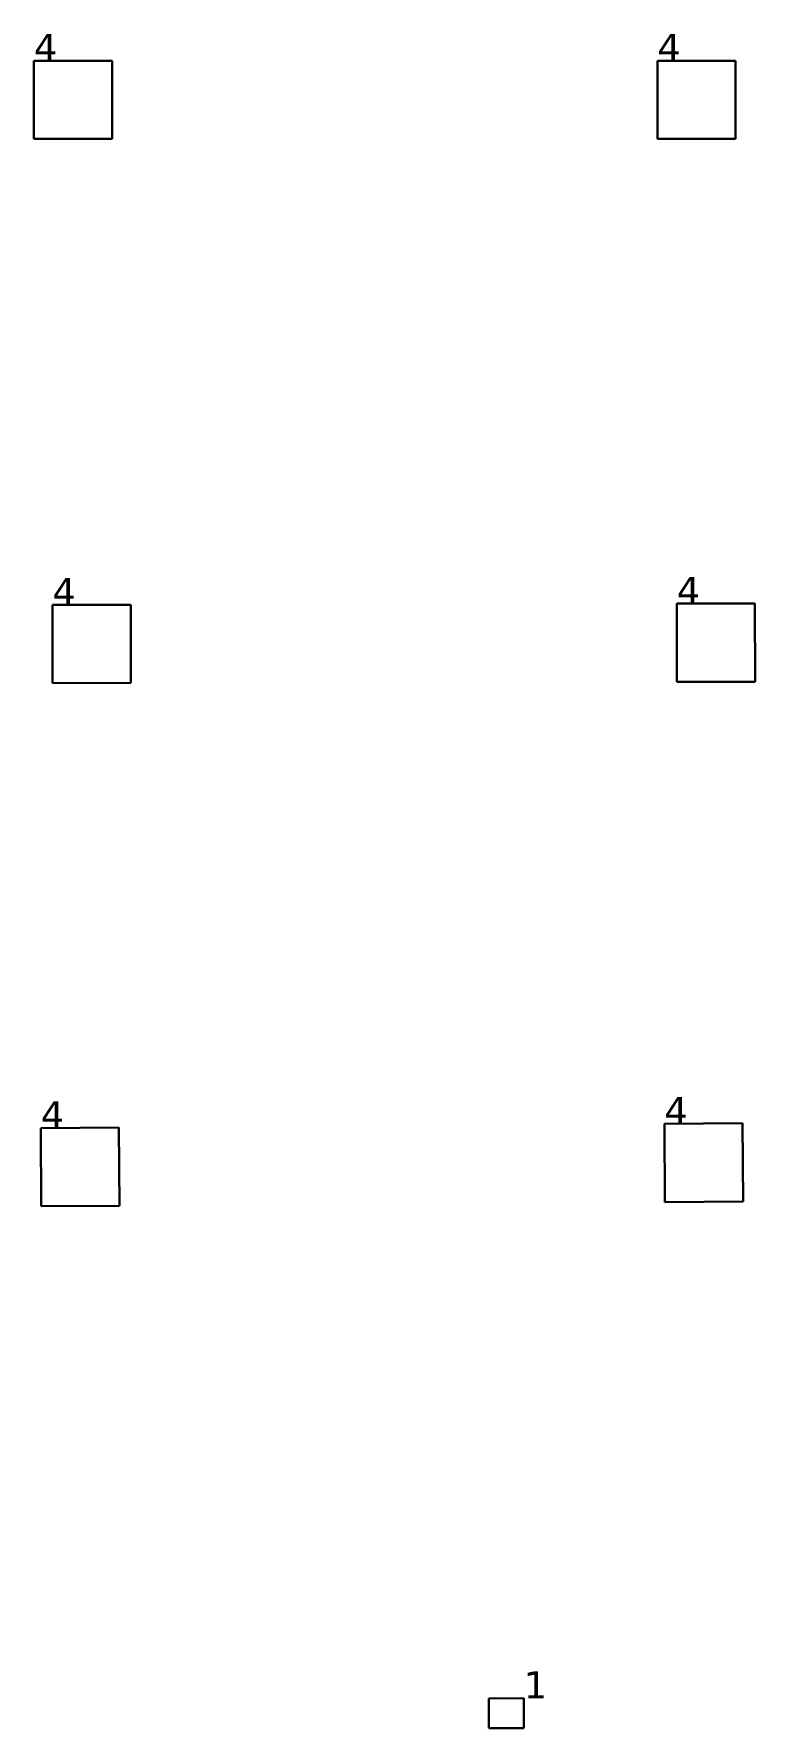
# Model space of a CAD drawing. Header units: inches. Extents: x -3 to 1235, y -1 to 963.
# Drawn here: x 116.29 to 121.13, y 131.77 to 143.14 of the extents above; entities that cross this region are included whole.
import ezdxf

# ---------------------------------------------------------------- set-up
doc = ezdxf.new("R2010")
doc.units = ezdxf.units.IN
doc.header["$MEASUREMENT"] = 0
doc.layers.add('DLX_TERR_LUM', color=7, linetype='Continuous', true_color=0x000000)
doc.layers.add('DLX_TERR_LUMKEY_IDX', color=7, linetype='Continuous', true_color=0x7f7f7f)
doc.styles.add('TableTextStyle', font='')
doc.styles.get('TableTextStyle').set_extended_font_data('VERDANA.TTF')

msp = doc.modelspace()

# ---------------------------------------------------------------- texts
at = {"layer": 'DLX_TERR_LUMKEY_IDX', "style": 'TableTextStyle'}
for s, p in [('4', (116.286, 142.962)), ('4', (120.472, 142.962)), ('4', (116.411, 139.309)), ('4', (120.602, 139.317)), ('4', (116.332, 135.796)), ('4', (120.519, 135.824)), ('1', (119.575, 131.968))]:
    msp.add_text(s, height=0.18, dxfattribs=at).set_placement(p)

# ---------------------------------------------------------------- linework, layer by layer
at = {"layer": 'DLX_TERR_LUM'}
for points in [[(116.286, 142.437, 0), (116.286, 142.962, 0)], [(116.286, 142.962, 0), (116.286, 142.962, 0)], [(116.286, 142.962, 0), (116.286, 142.437, 0)], [(116.286, 142.962, 0), (116.811, 142.962, 0)], [(116.811, 142.962, 0), (116.286, 142.962, 0)], [(116.286, 142.962, 0), (116.286, 142.962, 0)], [(116.811, 142.962, 0), (116.286, 142.962, 0)], [(116.286, 142.962, 0), (116.286, 142.437, 0)], [(116.286, 142.437, 0), (116.286, 142.962, 0)], [(116.286, 142.962, 0), (116.811, 142.962, 0)], [(116.811, 142.962, 0), (116.811, 142.962, 0)], [(116.811, 142.962, 0), (116.811, 142.437, 0)], [(116.811, 142.437, 0), (116.811, 142.962, 0)], [(116.811, 142.962, 0), (116.811, 142.962, 0)], [(116.811, 142.437, 0), (116.811, 142.962, 0)], [(116.811, 142.962, 0), (116.811, 142.437, 0)], [(120.472, 142.437, 0), (120.472, 142.962, 0)], [(120.472, 142.962, 0), (120.472, 142.962, 0)], [(120.472, 142.962, 0), (120.472, 142.437, 0)], [(120.472, 142.962, 0), (120.997, 142.962, 0)], [(120.997, 142.962, 0), (120.472, 142.962, 0)], [(120.472, 142.962, 0), (120.472, 142.962, 0)], [(120.997, 142.962, 0), (120.472, 142.962, 0)], [(120.472, 142.962, 0), (120.472, 142.437, 0)], [(120.472, 142.437, 0), (120.472, 142.962, 0)], [(120.472, 142.962, 0), (120.997, 142.962, 0)], [(120.997, 142.962, 0), (120.997, 142.962, 0)], [(120.997, 142.962, 0), (120.997, 142.437, 0)], [(120.997, 142.437, 0), (120.997, 142.962, 0)], [(120.997, 142.962, 0), (120.997, 142.962, 0)], [(120.997, 142.437, 0), (120.997, 142.962, 0)], [(120.997, 142.962, 0), (120.997, 142.437, 0)], [(116.811, 142.437, 0), (116.286, 142.437, 0)], [(116.286, 142.437, 0), (116.286, 142.437, 0)], [(116.286, 142.437, 0), (116.811, 142.437, 0)], [(116.286, 142.437, 0), (116.286, 142.437, 0)], [(116.286, 142.437, 0), (116.811, 142.437, 0)], [(116.811, 142.437, 0), (116.286, 142.437, 0)], [(116.811, 142.437, 0), (116.811, 142.437, 0)], [(116.811, 142.437, 0), (116.811, 142.437, 0)], [(120.997, 142.437, 0), (120.472, 142.437, 0)], [(120.472, 142.437, 0), (120.472, 142.437, 0)], [(120.472, 142.437, 0), (120.997, 142.437, 0)], [(120.472, 142.437, 0), (120.472, 142.437, 0)], [(120.472, 142.437, 0), (120.997, 142.437, 0)], [(120.997, 142.437, 0), (120.472, 142.437, 0)], [(120.997, 142.437, 0), (120.997, 142.437, 0)], [(120.997, 142.437, 0), (120.997, 142.437, 0)], [(116.411, 139.309, 0), (116.936, 139.31, 0)], [(116.936, 139.31, 0), (116.411, 139.309, 0)], [(116.936, 139.31, 0), (116.411, 139.309, 0)], [(116.411, 139.309, 0), (116.936, 139.31, 0)], [(116.412, 138.784, 0), (116.411, 139.309, 0)], [(116.411, 139.309, 0), (116.411, 139.309, 0)], [(116.411, 139.309, 0), (116.412, 138.784, 0)], [(116.411, 139.309, 0), (116.411, 139.309, 0)], [(116.411, 139.309, 0), (116.412, 138.784, 0)], [(116.412, 138.784, 0), (116.411, 139.309, 0)], [(116.936, 139.31, 0), (116.936, 139.31, 0)], [(116.936, 139.31, 0), (116.937, 138.785, 0)], [(116.937, 138.785, 0), (116.936, 139.31, 0)], [(116.936, 139.31, 0), (116.936, 139.31, 0)], [(116.937, 138.785, 0), (116.936, 139.31, 0)], [(116.936, 139.31, 0), (116.937, 138.785, 0)], [(120.602, 139.317, 0), (121.127, 139.318, 0)], [(121.127, 139.318, 0), (120.602, 139.317, 0)], [(121.127, 139.318, 0), (120.602, 139.317, 0)], [(120.602, 139.317, 0), (121.127, 139.318, 0)], [(120.603, 138.792, 0), (120.602, 139.317, 0)], [(120.602, 139.317, 0), (120.602, 139.317, 0)], [(120.602, 139.317, 0), (120.603, 138.792, 0)], [(120.602, 139.317, 0), (120.602, 139.317, 0)], [(120.602, 139.317, 0), (120.603, 138.792, 0)], [(120.603, 138.792, 0), (120.602, 139.317, 0)], [(121.127, 139.318, 0), (121.127, 139.318, 0)], [(121.127, 139.318, 0), (121.128, 138.793, 0)], [(121.128, 138.793, 0), (121.127, 139.318, 0)], [(121.127, 139.318, 0), (121.127, 139.318, 0)], [(121.128, 138.793, 0), (121.127, 139.318, 0)], [(121.127, 139.318, 0), (121.128, 138.793, 0)], [(116.937, 138.785, 0), (116.412, 138.784, 0)], [(116.412, 138.784, 0), (116.937, 138.785, 0)], [(116.412, 138.784, 0), (116.937, 138.785, 0)], [(116.937, 138.785, 0), (116.412, 138.784, 0)], [(116.412, 138.784, 0), (116.412, 138.784, 0)], [(116.412, 138.784, 0), (116.412, 138.784, 0)], [(116.937, 138.785, 0), (116.937, 138.785, 0)], [(116.937, 138.785, 0), (116.937, 138.785, 0)], [(121.128, 138.793, 0), (120.603, 138.792, 0)], [(120.603, 138.792, 0), (121.128, 138.793, 0)], [(120.603, 138.792, 0), (121.128, 138.793, 0)], [(121.128, 138.793, 0), (120.603, 138.792, 0)], [(120.603, 138.792, 0), (120.603, 138.792, 0)], [(120.603, 138.792, 0), (120.603, 138.792, 0)], [(121.128, 138.793, 0), (121.128, 138.793, 0)], [(121.128, 138.793, 0), (121.128, 138.793, 0)], [(120.519, 135.824, 0), (121.044, 135.828, 0)], [(121.044, 135.828, 0), (120.519, 135.824, 0)], [(121.044, 135.828, 0), (120.519, 135.824, 0)], [(120.519, 135.824, 0), (121.044, 135.828, 0)], [(120.522, 135.299, 0), (120.519, 135.824, 0)], [(120.519, 135.824, 0), (120.519, 135.824, 0)], [(120.519, 135.824, 0), (120.522, 135.299, 0)], [(120.519, 135.824, 0), (120.519, 135.824, 0)], [(120.519, 135.824, 0), (120.522, 135.299, 0)], [(120.522, 135.299, 0), (120.519, 135.824, 0)], [(121.044, 135.828, 0), (121.044, 135.828, 0)], [(121.044, 135.828, 0), (121.047, 135.303, 0)], [(121.047, 135.303, 0), (121.044, 135.828, 0)], [(121.044, 135.828, 0), (121.044, 135.828, 0)], [(121.047, 135.303, 0), (121.044, 135.828, 0)], [(121.044, 135.828, 0), (121.047, 135.303, 0)], [(116.332, 135.796, 0), (116.857, 135.8, 0)], [(116.857, 135.8, 0), (116.332, 135.796, 0)], [(116.857, 135.8, 0), (116.332, 135.796, 0)], [(116.332, 135.796, 0), (116.857, 135.8, 0)], [(116.335, 135.271, 0), (116.332, 135.796, 0)], [(116.332, 135.796, 0), (116.332, 135.796, 0)], [(116.332, 135.796, 0), (116.335, 135.271, 0)], [(116.332, 135.796, 0), (116.332, 135.796, 0)], [(116.332, 135.796, 0), (116.335, 135.271, 0)], [(116.335, 135.271, 0), (116.332, 135.796, 0)], [(116.857, 135.8, 0), (116.857, 135.8, 0)], [(116.857, 135.8, 0), (116.86, 135.275, 0)], [(116.86, 135.275, 0), (116.857, 135.8, 0)], [(116.857, 135.8, 0), (116.857, 135.8, 0)], [(116.86, 135.275, 0), (116.857, 135.8, 0)], [(116.857, 135.8, 0), (116.86, 135.275, 0)], [(116.86, 135.275, 0), (116.335, 135.271, 0)], [(116.335, 135.271, 0), (116.86, 135.275, 0)], [(116.335, 135.271, 0), (116.86, 135.275, 0)], [(116.86, 135.275, 0), (116.335, 135.271, 0)], [(116.335, 135.271, 0), (116.335, 135.271, 0)], [(116.335, 135.271, 0), (116.335, 135.271, 0)], [(116.86, 135.275, 0), (116.86, 135.275, 0)], [(116.86, 135.275, 0), (116.86, 135.275, 0)], [(121.047, 135.303, 0), (120.522, 135.299, 0)], [(120.522, 135.299, 0), (121.047, 135.303, 0)], [(120.522, 135.299, 0), (121.047, 135.303, 0)], [(121.047, 135.303, 0), (120.522, 135.299, 0)], [(120.522, 135.299, 0), (120.522, 135.299, 0)], [(120.522, 135.299, 0), (120.522, 135.299, 0)], [(121.047, 135.303, 0), (121.047, 135.303, 0)], [(121.047, 135.303, 0), (121.047, 135.303, 0)], [(119.34, 131.967, 0), (119.575, 131.968, 0)], [(119.575, 131.968, 0), (119.34, 131.967, 0)], [(119.575, 131.968, 0), (119.34, 131.967, 0)], [(119.34, 131.967, 0), (119.575, 131.968, 0)], [(119.341, 131.767, 0), (119.34, 131.967, 0)], [(119.34, 131.967, 0), (119.34, 131.967, 0)], [(119.34, 131.967, 0), (119.341, 131.767, 0)], [(119.34, 131.967, 0), (119.34, 131.967, 0)], [(119.34, 131.967, 0), (119.341, 131.767, 0)], [(119.341, 131.767, 0), (119.34, 131.967, 0)], [(119.575, 131.968, 0), (119.576, 131.768, 0)], [(119.576, 131.768, 0), (119.575, 131.968, 0)], [(119.575, 131.968, 0), (119.575, 131.968, 0)], [(119.575, 131.968, 0), (119.575, 131.968, 0)], [(119.576, 131.768, 0), (119.575, 131.968, 0)], [(119.575, 131.968, 0), (119.576, 131.768, 0)], [(119.576, 131.768, 0), (119.341, 131.767, 0)], [(119.341, 131.767, 0), (119.576, 131.768, 0)], [(119.341, 131.767, 0), (119.576, 131.768, 0)], [(119.576, 131.768, 0), (119.341, 131.767, 0)], [(119.341, 131.767, 0), (119.341, 131.767, 0)], [(119.341, 131.767, 0), (119.341, 131.767, 0)], [(119.576, 131.768, 0), (119.576, 131.768, 0)], [(119.576, 131.768, 0), (119.576, 131.768, 0)]]:
    msp.add_polyline3d(points, dxfattribs=at)

msp.set_redraw_order([(e.dxf.handle, doc.entitydb.next_handle()) for e in msp.query("TEXT MTEXT ATTDEF DIMENSION ARC_DIMENSION")])  # texts and dimensions are drawn at this point

doc.saveas('drawing.dxf')
